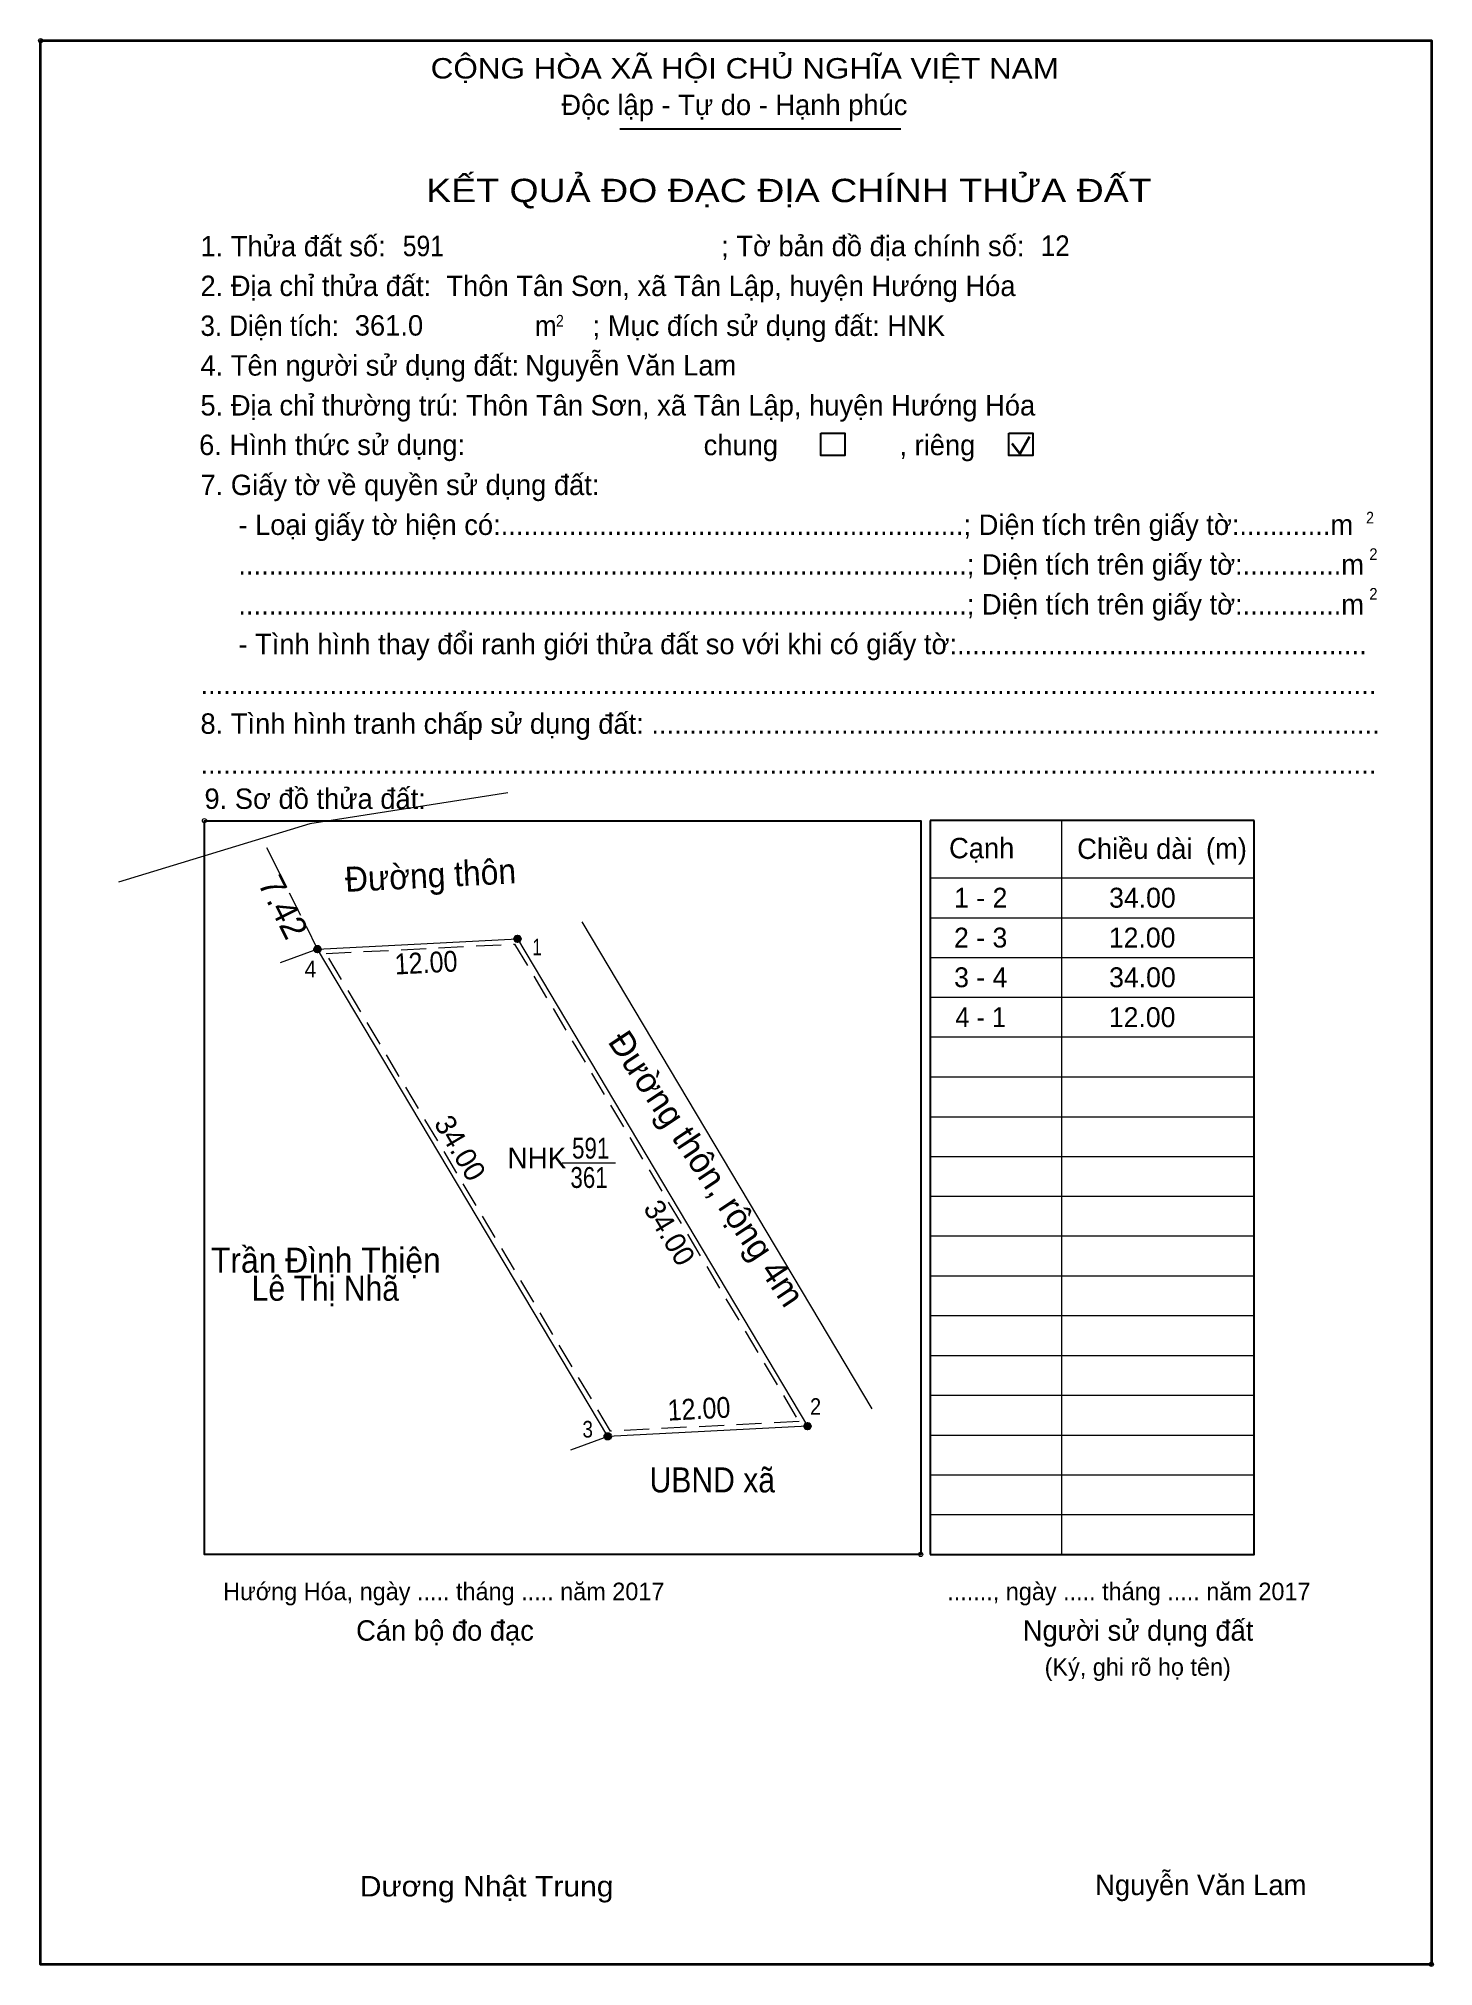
# Model space of a CAD drawing. Header units: metres. Extents: x 548233 to 548901, y 1837752 to 1837907.
# Drawn here: x 548290.7 to 548374.3, y 1837781.8 to 1837897.3 of the extents above; entities that cross this region are included whole.
import ezdxf
from ezdxf.enums import TextEntityAlignment as Align

# ---------------------------------------------------------------- set-up
doc = ezdxf.new("R2010")
doc.units = ezdxf.units.M
doc.header["$LTSCALE"] = 0.5
doc.header["$PDMODE"] = 32
doc.header["$PDSIZE"] = 0.25
doc.linetypes.add('MEDIUM_DASHED', pattern=[4.5, 3, -1.5])
for name, color, linetype, lineweight in [('1', 7, 'Continuous', 13), ('10', 7, 'Continuous', 13), ('11', 7, 'Continuous', 25), ('2', 7, 'Continuous', 35), ('27', 7, 'Continuous', 13), ('50', 7, 'Continuous', 25), ('63', 7, 'Continuous', 13)]:
    doc.layers.add(name, color=color, linetype=linetype, lineweight=lineweight)
for name, color, linetype in [('13', 7, 'Continuous'), ('36', 7, 'Continuous'), ('48', 7, 'Continuous'), ('52', 7, 'Continuous'), ('6', 7, 'Continuous'), ('9', 7, 'Continuous')]:
    doc.layers.add(name, color=color, linetype=linetype)

msp = doc.modelspace()

# ---------------------------------------------------------------- texts
at = {"layer": '1'}
for s, height, width, p in [('CỘNG HÒA XÃ HỘI CHỦ NGHĨA VIỆT NAM', 1.224, 1.15, (548314.23, 1837894.92)), ('3. Diện tích:', 1.224, 0.95, (548300.43, 1837879.49)), ('m', 1.224, 0.95, (548320.48, 1837879.49)), ('2', 0.6997, 0.9, (548321.74, 1837880.05)), ('2', 0.6997, 0.9, (548370.3, 1837868.25)), ('2', 0.6997, 0.95, (548370.49, 1837866.06)), ('2', 0.6997, 0.95, (548370.49, 1837863.68)), ('Dương Nhật Trung', 1.225, 1.1, (548309.98, 1837785.95))]:
    msp.add_text(s, height=height, dxfattribs=dict(at, width=width)).set_placement(p)
for s, height, p in [('Độc lập - Tự do - Hạnh phúc', 1.224, (548322.06, 1837892.73)), ('1. Thửa đất số:', 1.224, (548300.43, 1837884.26)), ('; Tờ bản đồ địa chính số:', 1.224, (548331.64, 1837884.27)), ('2. Địa chỉ thửa đất:', 1.224, (548300.43, 1837881.88)), ('; Mục đích sử dụng đất: HNK', 1.225, (548323.93, 1837879.49)), ('4. Tên người sử dụng đất:', 1.224, (548300.43, 1837877.11)), ('5. Địa chỉ thường trú: Thôn Tân Sơn, xã Tân Lập, huyện Hướng Hóa', 1.225, (548300.43, 1837874.72)), ('chung                , riêng', 1.224, (548330.59, 1837872.34)), ('7. Giấy tờ về quyền sử dụng đất:', 1.224, (548300.43, 1837869.95)), ('     - Loại giấy tờ hiện có:.............................................................; Diện tích trên giấy tờ:............m', 1.224, (548300.43, 1837867.56)), ('     ................................................................................................; Diện tích trên giấy tờ:.............m', 1.224, (548300.43, 1837865.18)), ('     ................................................................................................; Diện tích trên giấy tờ:.............m', 1.224, (548300.43, 1837862.79)), ('     - Tình hình thay đổi ranh giới thửa đất so với khi có giấy tờ:......................................................', 1.224, (548300.43, 1837860.41)), ('...........................................................................................................................................................', 1.224, (548300.43, 1837858.02)), ('8. Tình hình tranh chấp sử dụng đất: ................................................................................................', 1.224, (548300.43, 1837855.64)), ('...........................................................................................................................................................', 1.224, (548300.43, 1837853.25)), ('9. Sơ đồ thửa đất:', 1.224, (548300.67, 1837851.14)), ('Cạnh', 1.224, (548345.3, 1837848.18)), ('Chiều dài', 1.224, (548352.98, 1837848.14)), ('(m)', 1.224, (548360.7, 1837848.16)), ('Hướng Hóa, ngày ..... tháng ..... năm 2017', 1.05, (548301.79, 1837803.71)), ('......., ngày ..... tháng ..... năm 2017', 1.05, (548345.19, 1837803.71)), ('Cán bộ đo đạc', 1.225, (548309.76, 1837801.28)), ('Người sử dụng đất', 1.224, (548349.72, 1837801.28)), ('(Ký, ghi rõ họ tên)', 1.05, (548351.03, 1837799.18))]:
    msp.add_text(s, height=height, dxfattribs=at).set_placement(p)
for s, height, width, p in [('KẾT QUẢ ĐO ĐẠC ĐỊA CHÍNH THỬA ĐẤT', 1.4, 1.2, (548335.7, 1837887.51)), ('591', 1.25, 0.8, (548323.82, 1837830.18)), ('361', 1.25, 0.8, (548323.72, 1837828.42))]:
    msp.add_text(s, height=height, dxfattribs=dict(at, width=width)).set_placement(p, align=Align.CENTER)
msp.add_text('NHK', height=1.25, dxfattribs=at).set_placement((548320.595, 1837829.59), align=Align.CENTER)
at = {"layer": '10', "width": 0.95}
msp.add_text('Đường thôn', height=1.5, rotation=2.915, dxfattribs=at).set_placement((548309.13, 1837846.16))
at = {"layer": '10'}
msp.add_text('7.42', height=1.5, rotation=296.57, dxfattribs=at).set_placement((548303.85, 1837846.68))
at = {"layer": '13'}
msp.add_text('Đường thôn, rộng 4m', height=1.5, rotation=303.639, dxfattribs=at).set_placement((548330.1435, 1837829.1655), align=Align.CENTER)
at = {"layer": '36'}
for s, width, p in [('Trần Đình Thiện', 0.95, (548307.945, 1837823.34)), ('Lê Thị Nhã', 0.9, (548307.915, 1837821.66)), ('UBND xã', 0.9, (548331.11, 1837810.17))]:
    msp.add_text(s, height=1.5, dxfattribs=dict(at, width=width)).set_placement(p, align=Align.CENTER)
at = {"layer": '48'}
msp.add_text('6. Hình thức sử dụng:', height=1.225, dxfattribs=at).set_placement((548300.35, 1837872.35))
at = {"layer": '52'}
for s, p in [('1 - 2', (548347.2, 1837845.22)), ('34.00', (548356.89, 1837845.22)), ('2 - 3', (548347.195, 1837842.83)), ('12.00', (548356.875, 1837842.83)), ('3 - 4', (548347.2, 1837840.45)), ('34.00', (548356.89, 1837840.45)), ('12.00', (548356.875, 1837838.06))]:
    msp.add_text(s, height=1.193, dxfattribs=at).set_placement(p, align=Align.CENTER)
at = {"layer": '52', "width": 0.95}
msp.add_text('4 - 1', height=1.193, dxfattribs=at).set_placement((548347.2, 1837838.06), align=Align.CENTER)
at = {"layer": '6'}
for s, width, p in [('591', 0.9, (548312.56, 1837884.27)), ('12', 0.95, (548350.8, 1837884.29))]:
    msp.add_text(s, height=1.225, dxfattribs=dict(at, width=width)).set_placement(p)
for s, p in [('Thôn Tân Sơn, xã Tân Lập, huyện Hướng Hóa', (548315.17, 1837881.88)), ('361.0', (548309.68, 1837879.51)), ('Nguyễn Văn Lam', (548319.89, 1837877.12)), ('Nguyễn Văn Lam', (548354.06, 1837786.03))]:
    msp.add_text(s, height=1.225, dxfattribs=at).set_placement(p)
at = {"layer": '63', "width": 0.9}
for p in [(548313.9832, 1837841.3039), (548330.3432, 1837814.5639)]:
    msp.add_text('12.00', height=1.25, rotation=2.915, dxfattribs=at).set_placement(p, align=Align.CENTER)
at = {"layer": '63'}
for p in [(548315.4564, 1837830.4947), (548328.0064, 1837825.4147)]:
    msp.add_text('34.00', height=1.25, rotation=300.767, dxfattribs=at).set_placement(p, align=Align.CENTER)
at = {"layer": '9'}
for s, width, p in [('1', 0.75, (548320.61, 1837842.37)), ('4', 0.95, (548307.025, 1837841.04)), ('2', 0.9, (548337.3, 1837814.82)), ('3', 0.85, (548323.64, 1837813.46))]:
    msp.add_text(s, height=0.994, dxfattribs=dict(at, width=width)).set_placement(p, align=Align.CENTER)

# ---------------------------------------------------------------- hatches: boundary and pattern name
at = {"layer": '11'}
for points in [[(548319.6288, 1837843.35, 1), (548319.2312, 1837843.35, 1)], [(548307.6488, 1837842.74, 1), (548307.2512, 1837842.74, 1)], [(548337.0188, 1837814.14, 1), (548336.6212, 1837814.14, 1)], [(548325.0388, 1837813.53, 1), (548324.6412, 1837813.53, 1)], [(548325.0388, 1837813.53, 1), (548324.6412, 1837813.53, 1)]]:
    msp.add_hatch(color=256, dxfattribs=at).paths.add_polyline_path(points)

# ---------------------------------------------------------------- linework, layer by layer
at = {"layer": '1', "lineweight": 25}
for p, q in [((548325.56, 1837891.9), (548342.42, 1837891.9)), ((548363.58, 1837850.44), (548344.16, 1837850.44)), ((548344.16, 1837850.44), (548344.16, 1837847.47)), ((548363.58, 1837806.45), (548363.58, 1837850.44)), ((548300.67, 1837811.05), (548300.67, 1837847.47)), ((548344.16, 1837847.47), (548344.16, 1837811.05)), ((548344.16, 1837811.05), (548344.16, 1837806.45))]:
    msp.add_line(p, q, dxfattribs=at)
at = {"layer": '1', "lineweight": 35}
for p, q in [((548349.55, 1837872.43), (548350.12, 1837873.47)), ((548349.07, 1837873.05), (548349.55, 1837872.43))]:
    msp.add_line(p, q, dxfattribs=at)
at = {"layer": '1'}
for p, q in [((548352.05, 1837850.44), (548352.05, 1837806.45)), ((548344.16, 1837847.01), (548346.36, 1837847.01)), ((548346.36, 1837847.01), (548357.51, 1837847.01)), ((548357.51, 1837847.01), (548363.58, 1837847.01)), ((548344.16, 1837844.62), (548346.36, 1837844.62)), ((548346.36, 1837844.62), (548357.51, 1837844.62)), ((548357.51, 1837844.62), (548363.58, 1837844.62)), ((548344.16, 1837842.24), (548346.36, 1837842.24)), ((548346.36, 1837842.24), (548357.51, 1837842.24)), ((548357.51, 1837842.24), (548363.58, 1837842.24)), ((548344.16, 1837839.85), (548346.36, 1837839.85)), ((548346.36, 1837839.85), (548357.51, 1837839.85)), ((548357.51, 1837839.85), (548363.58, 1837839.85)), ((548344.16, 1837837.47), (548346.36, 1837837.47)), ((548346.36, 1837837.47), (548357.51, 1837837.47)), ((548357.51, 1837837.47), (548363.58, 1837837.47)), ((548344.16, 1837835.08), (548346.36, 1837835.08)), ((548346.36, 1837835.08), (548357.51, 1837835.08)), ((548357.51, 1837835.08), (548363.58, 1837835.08)), ((548344.16, 1837832.69), (548346.36, 1837832.69)), ((548346.36, 1837832.69), (548357.51, 1837832.69)), ((548357.51, 1837832.69), (548363.58, 1837832.69)), ((548344.16, 1837830.31), (548346.36, 1837830.31)), ((548346.36, 1837830.31), (548357.51, 1837830.31)), ((548357.51, 1837830.31), (548363.58, 1837830.31)), ((548344.16, 1837827.92), (548346.36, 1837827.92)), ((548346.36, 1837827.92), (548357.51, 1837827.92)), ((548357.51, 1837827.92), (548363.58, 1837827.92)), ((548344.16, 1837825.54), (548346.36, 1837825.54)), ((548346.36, 1837825.54), (548357.51, 1837825.54)), ((548357.51, 1837825.54), (548363.58, 1837825.54)), ((548344.16, 1837823.15), (548346.36, 1837823.15)), ((548346.36, 1837823.15), (548357.51, 1837823.15)), ((548357.51, 1837823.15), (548363.58, 1837823.15)), ((548344.16, 1837820.77), (548346.36, 1837820.77)), ((548346.36, 1837820.77), (548357.51, 1837820.77)), ((548357.51, 1837820.77), (548363.58, 1837820.77)), ((548344.16, 1837818.38), (548346.36, 1837818.38)), ((548346.36, 1837818.38), (548357.51, 1837818.38)), ((548357.51, 1837818.38), (548363.58, 1837818.38)), ((548344.16, 1837816), (548346.36, 1837816)), ((548346.36, 1837816), (548357.51, 1837816)), ((548357.51, 1837816), (548363.58, 1837816)), ((548344.16, 1837813.61), (548346.36, 1837813.61)), ((548346.36, 1837813.61), (548357.51, 1837813.61)), ((548357.51, 1837813.61), (548363.58, 1837813.61)), ((548344.16, 1837811.22), (548346.36, 1837811.22)), ((548346.36, 1837811.22), (548357.51, 1837811.22)), ((548357.51, 1837811.22), (548363.58, 1837811.22)), ((548344.16, 1837808.84), (548357.51, 1837808.84)), ((548357.51, 1837808.84), (548363.58, 1837808.84))]:
    msp.add_line(p, q, dxfattribs=at)
at = {"layer": '1', "lineweight": 25}
for points in [[(548300.67, 1837847.47), (548300.67, 1837850.43), (548343.6, 1837850.43), (548343.6, 1837847.47), (548343.6, 1837811.05)], [(548343.6, 1837811.05), (548343.6, 1837806.45), (548300.67, 1837806.45), (548300.67, 1837811.05)], [(548344.16, 1837806.45), (548363.58, 1837806.45), (548363.58, 1837806.88)]]:
    msp.add_lwpolyline(points, dxfattribs=at)
at = {"layer": '1'}
msp.add_lwpolyline([(548319.43, 1837843.35), (548336.82, 1837814.14), (548324.84, 1837813.53), (548307.45, 1837842.74)], close=True, dxfattribs=at)
for p in [(548290.85, 1837897.19), (548300.67, 1837850.43), (548343.6, 1837806.45), (548374.21, 1837781.88)]:
    msp.add_point(p, dxfattribs=at)
at = {"layer": '10', "linetype": 'MEDIUM_DASHED'}
for p, q in [((548305.08, 1837847.47), (548304.13, 1837849.38)), ((548307.45, 1837842.74), (548305.08, 1837847.47))]:
    msp.add_line(p, q, dxfattribs=at)
at = {"layer": '10'}
msp.add_line((548323.29, 1837844.38), (548340.68, 1837815.17), dxfattribs=at)
msp.add_lwpolyline([(548318.85, 1837852.1), (548306.99, 1837850.25), (548295.51, 1837846.74)], dxfattribs=at)
msp.add_lwpolyline([(548324.84, 1837813.53), (548307.45, 1837842.74), (548319.43, 1837843.35), (548336.82, 1837814.14)], close=True, dxfattribs=at)
at = {"layer": '10', "linetype": 'MEDIUM_DASHED'}
msp.add_lwpolyline([(548325.01, 1837813.84), (548307.96, 1837842.47), (548319.26, 1837843.04), (548336.31, 1837814.41)], close=True, dxfattribs=at)
at = {"layer": '11'}
for centre in [(548319.43, 1837843.35), (548307.45, 1837842.74), (548336.82, 1837814.14), (548324.84, 1837813.53), (548324.84, 1837813.53)]:
    msp.add_circle(centre, 0.1988, dxfattribs=at)
at = {"layer": '2'}
msp.add_lwpolyline([(548290.85, 1837897.19), (548374.21, 1837897.19), (548374.21, 1837781.88), (548290.85, 1837781.88)], close=True, dxfattribs=at)
at = {"layer": '27'}
for p, q in [((548307.45, 1837842.74), (548305.21, 1837841.92)), ((548324.84, 1837813.53), (548322.6, 1837812.71))]:
    msp.add_line(p, q, dxfattribs=at)
at = {"layer": '50'}
for points in [[(548337.62, 1837873.67), (548339.05, 1837873.67), (548339.05, 1837872.33), (548337.62, 1837872.33)], [(548348.89, 1837873.67), (548350.32, 1837873.67), (548350.32, 1837872.33), (548348.89, 1837872.33)]]:
    msp.add_lwpolyline(points, close=True, dxfattribs=at)
at = {"layer": '63'}
msp.add_line((548322.11, 1837829.93), (548325.31, 1837829.93), dxfattribs=at)

msp.set_redraw_order([(e.dxf.handle, doc.entitydb.next_handle()) for e in msp.query("TEXT MTEXT ATTDEF DIMENSION ARC_DIMENSION")])  # texts and dimensions are drawn at this point

doc.saveas('drawing.dxf')
